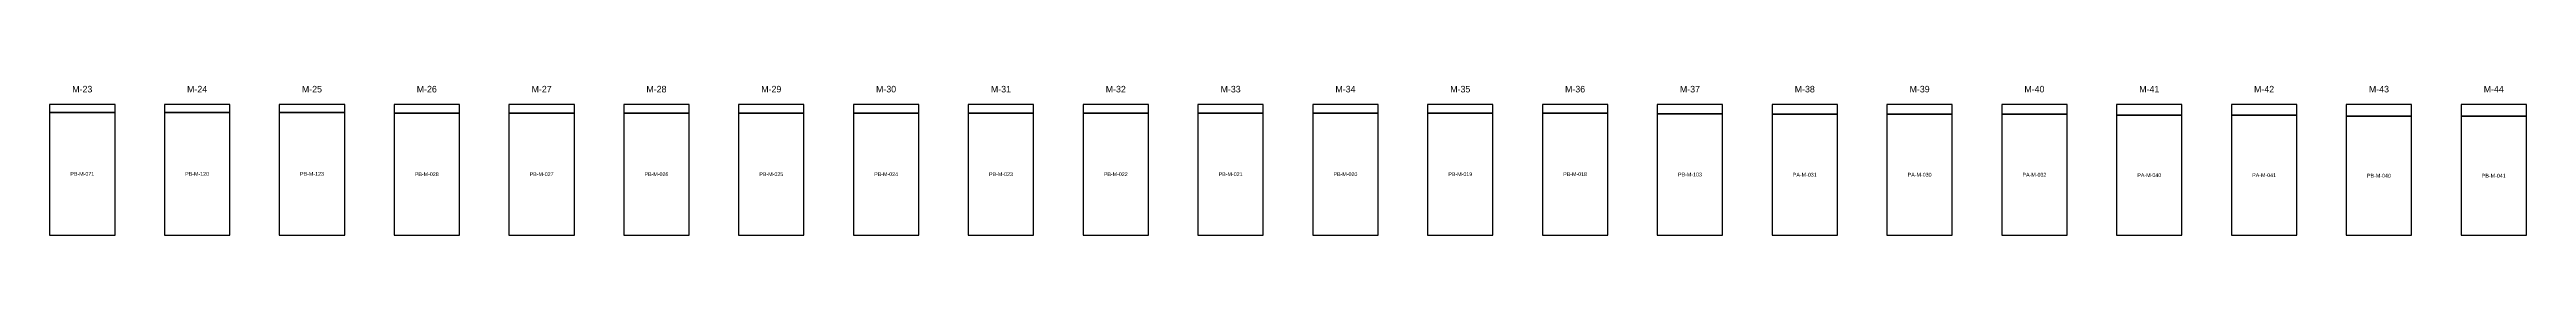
# Model space of a CAD drawing. Header units: metres. Extents: x 488.1 to 515.9, y -112.5 to -80.2.
# Drawn here: x 489.54 to 512.1, y -99.12 to -97.75 of the extents above; entities that cross this region are included whole.
import ezdxf
from ezdxf.enums import TextEntityAlignment as Align

# ---------------------------------------------------------------- set-up
doc = ezdxf.new("R2010")
doc.units = ezdxf.units.M
for name, color, linetype in [('CORTE-DESPERDICIO', 1, 'Continuous'), ('CORTE-RECORTE', 3, 'Continuous'), ('CORTE-SOBRANTE', 2, 'Continuous'), ('CORTE-TEXTO', 5, 'Continuous'), ('CORTE-TILE', 7, 'Continuous')]:
    doc.layers.add(name, color=color, linetype=linetype)

msp = doc.modelspace()

# ---------------------------------------------------------------- texts
at = {"layer": 'CORTE-TEXTO'}
for s, height, p in [('M-23', 0.06, (489.837, -97.784)), ('M-24', 0.06, (490.883, -97.784)), ('M-25', 0.06, (491.929, -97.784)), ('M-26', 0.06, (492.975, -97.784)), ('M-27', 0.06, (494.021, -97.784)), ('M-28', 0.06, (495.067, -97.784)), ('M-29', 0.06, (496.113, -97.784)), ('M-30', 0.06, (497.159, -97.784)), ('M-31', 0.06, (498.205, -97.784)), ('M-32', 0.06, (499.251, -97.784)), ('M-33', 0.06, (500.297, -97.784)), ('M-34', 0.06, (501.343, -97.784)), ('M-35', 0.06, (502.389, -97.784)), ('M-36', 0.06, (503.435, -97.784)), ('M-37', 0.06, (504.481, -97.784)), ('M-38', 0.06, (505.527, -97.784)), ('M-39', 0.06, (506.573, -97.784)), ('M-40', 0.06, (507.619, -97.784)), ('M-41', 0.06, (508.665, -97.784)), ('M-42', 0.06, (509.711, -97.784)), ('M-43', 0.06, (510.757, -97.784)), ('M-44', 0.06, (511.803, -97.784)), ('PB-M-071', 0.035, (489.837, -98.558)), ('PB-M-120', 0.035, (490.883, -98.558)), ('PB-M-123', 0.035, (491.929, -98.558)), ('PB-M-028', 0.035, (492.975, -98.561)), ('PB-M-027', 0.035, (494.021, -98.561)), ('PB-M-026', 0.035, (495.067, -98.561)), ('PB-M-025', 0.035, (496.113, -98.561)), ('PB-M-024', 0.035, (497.159, -98.561)), ('PB-M-023', 0.035, (498.205, -98.561)), ('PB-M-022', 0.035, (499.251, -98.561)), ('PB-M-021', 0.035, (500.297, -98.561)), ('PB-M-020', 0.035, (501.343, -98.561)), ('PB-M-019', 0.035, (502.389, -98.561)), ('PB-M-018', 0.035, (503.435, -98.561)), ('PB-M-103', 0.035, (504.481, -98.564)), ('PA-M-031', 0.035, (505.527, -98.566)), ('PA-M-030', 0.035, (506.573, -98.566)), ('PA-M-032', 0.035, (507.619, -98.566)), ('PA-M-040', 0.035, (508.665, -98.57)), ('PA-M-041', 0.035, (509.711, -98.57)), ('PB-M-040', 0.035, (510.757, -98.575)), ('PB-M-041', 0.035, (511.803, -98.575))]:
    msp.add_text(s, height=height, dxfattribs=at).set_placement(p, align=Align.MIDDLE_CENTER)

# ---------------------------------------------------------------- linework, layer by layer
at = {"layer": 'CORTE-DESPERDICIO'}
for points in [[(489.539, -97.998), (490.135, -97.998), (490.135, -97.924), (489.539, -97.924)], [(490.585, -97.998), (491.181, -97.998), (491.181, -97.924), (490.585, -97.924)], [(491.631, -97.998), (492.227, -97.998), (492.227, -97.924), (491.631, -97.924)], [(492.677, -98.004), (493.273, -98.004), (493.273, -97.924), (492.677, -97.924)], [(493.723, -98.004), (494.319, -98.004), (494.319, -97.924), (493.723, -97.924)], [(494.769, -98.004), (495.365, -98.004), (495.365, -97.924), (494.769, -97.924)], [(495.815, -98.004), (496.411, -98.004), (496.411, -97.924), (495.815, -97.924)], [(496.861, -98.004), (497.457, -98.004), (497.457, -97.924), (496.861, -97.924)], [(497.907, -98.004), (498.503, -98.004), (498.503, -97.924), (497.907, -97.924)], [(498.953, -98.004), (499.549, -98.004), (499.549, -97.924), (498.953, -97.924)], [(499.999, -98.004), (500.595, -98.004), (500.595, -97.924), (499.999, -97.924)], [(501.045, -98.004), (501.641, -98.004), (501.641, -97.924), (501.045, -97.924)], [(502.091, -98.004), (502.687, -98.004), (502.687, -97.924), (502.091, -97.924)], [(503.137, -98.004), (503.733, -98.004), (503.733, -97.924), (503.137, -97.924)], [(504.183, -98.009), (504.779, -98.009), (504.779, -97.924), (504.183, -97.924)], [(505.229, -98.014), (505.825, -98.014), (505.825, -97.924), (505.229, -97.924)], [(506.275, -98.014), (506.871, -98.014), (506.871, -97.924), (506.275, -97.924)], [(507.321, -98.014), (507.917, -98.014), (507.917, -97.924), (507.321, -97.924)], [(508.367, -98.022), (508.963, -98.022), (508.963, -97.924), (508.367, -97.924)], [(509.413, -98.022), (510.009, -98.022), (510.009, -97.924), (509.413, -97.924)]]:
    msp.add_lwpolyline(points, close=True, dxfattribs=at)
at = {"layer": 'CORTE-RECORTE'}
for points in [[(489.539, -99.118), (490.135, -99.118), (490.135, -97.998), (489.539, -97.998)], [(490.585, -99.118), (491.181, -99.118), (491.181, -97.998), (490.585, -97.998)], [(491.631, -99.118), (492.227, -99.118), (492.227, -97.998), (491.631, -97.998)], [(492.677, -99.118), (493.273, -99.118), (493.273, -98.004), (492.677, -98.004)], [(493.723, -99.118), (494.319, -99.118), (494.319, -98.004), (493.723, -98.004)], [(494.769, -99.118), (495.365, -99.118), (495.365, -98.004), (494.769, -98.004)], [(495.815, -99.118), (496.411, -99.118), (496.411, -98.004), (495.815, -98.004)], [(496.861, -99.118), (497.457, -99.118), (497.457, -98.004), (496.861, -98.004)], [(497.907, -99.118), (498.503, -99.118), (498.503, -98.004), (497.907, -98.004)], [(498.953, -99.118), (499.549, -99.118), (499.549, -98.004), (498.953, -98.004)], [(499.999, -99.118), (500.595, -99.118), (500.595, -98.004), (499.999, -98.004)], [(501.045, -99.118), (501.641, -99.118), (501.641, -98.004), (501.045, -98.004)], [(502.091, -99.118), (502.687, -99.118), (502.687, -98.004), (502.091, -98.004)], [(503.137, -99.118), (503.733, -99.118), (503.733, -98.004), (503.137, -98.004)], [(504.183, -99.118), (504.779, -99.118), (504.779, -98.009), (504.183, -98.009)], [(505.229, -99.118), (505.825, -99.118), (505.825, -98.014), (505.229, -98.014)], [(506.275, -99.118), (506.871, -99.118), (506.871, -98.014), (506.275, -98.014)], [(507.321, -99.118), (507.917, -99.118), (507.917, -98.014), (507.321, -98.014)], [(508.367, -99.118), (508.963, -99.118), (508.963, -98.022), (508.367, -98.022)], [(509.413, -99.118), (510.009, -99.118), (510.009, -98.022), (509.413, -98.022)], [(510.459, -99.118), (511.055, -99.118), (511.055, -98.032), (510.459, -98.032)], [(511.505, -99.118), (512.101, -99.118), (512.101, -98.032), (511.505, -98.032)]]:
    msp.add_lwpolyline(points, close=True, dxfattribs=at)
at = {"layer": 'CORTE-SOBRANTE'}
for points in [[(510.459, -98.032), (511.055, -98.032), (511.055, -97.924), (510.459, -97.924)], [(511.505, -98.032), (512.101, -98.032), (512.101, -97.924), (511.505, -97.924)]]:
    msp.add_lwpolyline(points, close=True, dxfattribs=at)
at = {"layer": 'CORTE-TILE'}
for points in [[(489.539, -99.118), (490.135, -99.118), (490.135, -97.924), (489.539, -97.924)], [(490.585, -99.118), (491.181, -99.118), (491.181, -97.924), (490.585, -97.924)], [(491.631, -99.118), (492.227, -99.118), (492.227, -97.924), (491.631, -97.924)], [(492.677, -99.118), (493.273, -99.118), (493.273, -97.924), (492.677, -97.924)], [(493.723, -99.118), (494.319, -99.118), (494.319, -97.924), (493.723, -97.924)], [(494.769, -99.118), (495.365, -99.118), (495.365, -97.924), (494.769, -97.924)], [(495.815, -99.118), (496.411, -99.118), (496.411, -97.924), (495.815, -97.924)], [(496.861, -99.118), (497.457, -99.118), (497.457, -97.924), (496.861, -97.924)], [(497.907, -99.118), (498.503, -99.118), (498.503, -97.924), (497.907, -97.924)], [(498.953, -99.118), (499.549, -99.118), (499.549, -97.924), (498.953, -97.924)], [(499.999, -99.118), (500.595, -99.118), (500.595, -97.924), (499.999, -97.924)], [(501.045, -99.118), (501.641, -99.118), (501.641, -97.924), (501.045, -97.924)], [(502.091, -99.118), (502.687, -99.118), (502.687, -97.924), (502.091, -97.924)], [(503.137, -99.118), (503.733, -99.118), (503.733, -97.924), (503.137, -97.924)], [(504.183, -99.118), (504.779, -99.118), (504.779, -97.924), (504.183, -97.924)], [(505.229, -99.118), (505.825, -99.118), (505.825, -97.924), (505.229, -97.924)], [(506.275, -99.118), (506.871, -99.118), (506.871, -97.924), (506.275, -97.924)], [(507.321, -99.118), (507.917, -99.118), (507.917, -97.924), (507.321, -97.924)], [(508.367, -99.118), (508.963, -99.118), (508.963, -97.924), (508.367, -97.924)], [(509.413, -99.118), (510.009, -99.118), (510.009, -97.924), (509.413, -97.924)], [(510.459, -99.118), (511.055, -99.118), (511.055, -97.924), (510.459, -97.924)], [(511.505, -99.118), (512.101, -99.118), (512.101, -97.924), (511.505, -97.924)]]:
    msp.add_lwpolyline(points, close=True, dxfattribs=at)

msp.set_redraw_order([(e.dxf.handle, doc.entitydb.next_handle()) for e in msp.query("TEXT MTEXT ATTDEF DIMENSION ARC_DIMENSION")])  # texts and dimensions are drawn at this point

doc.saveas('drawing.dxf')
